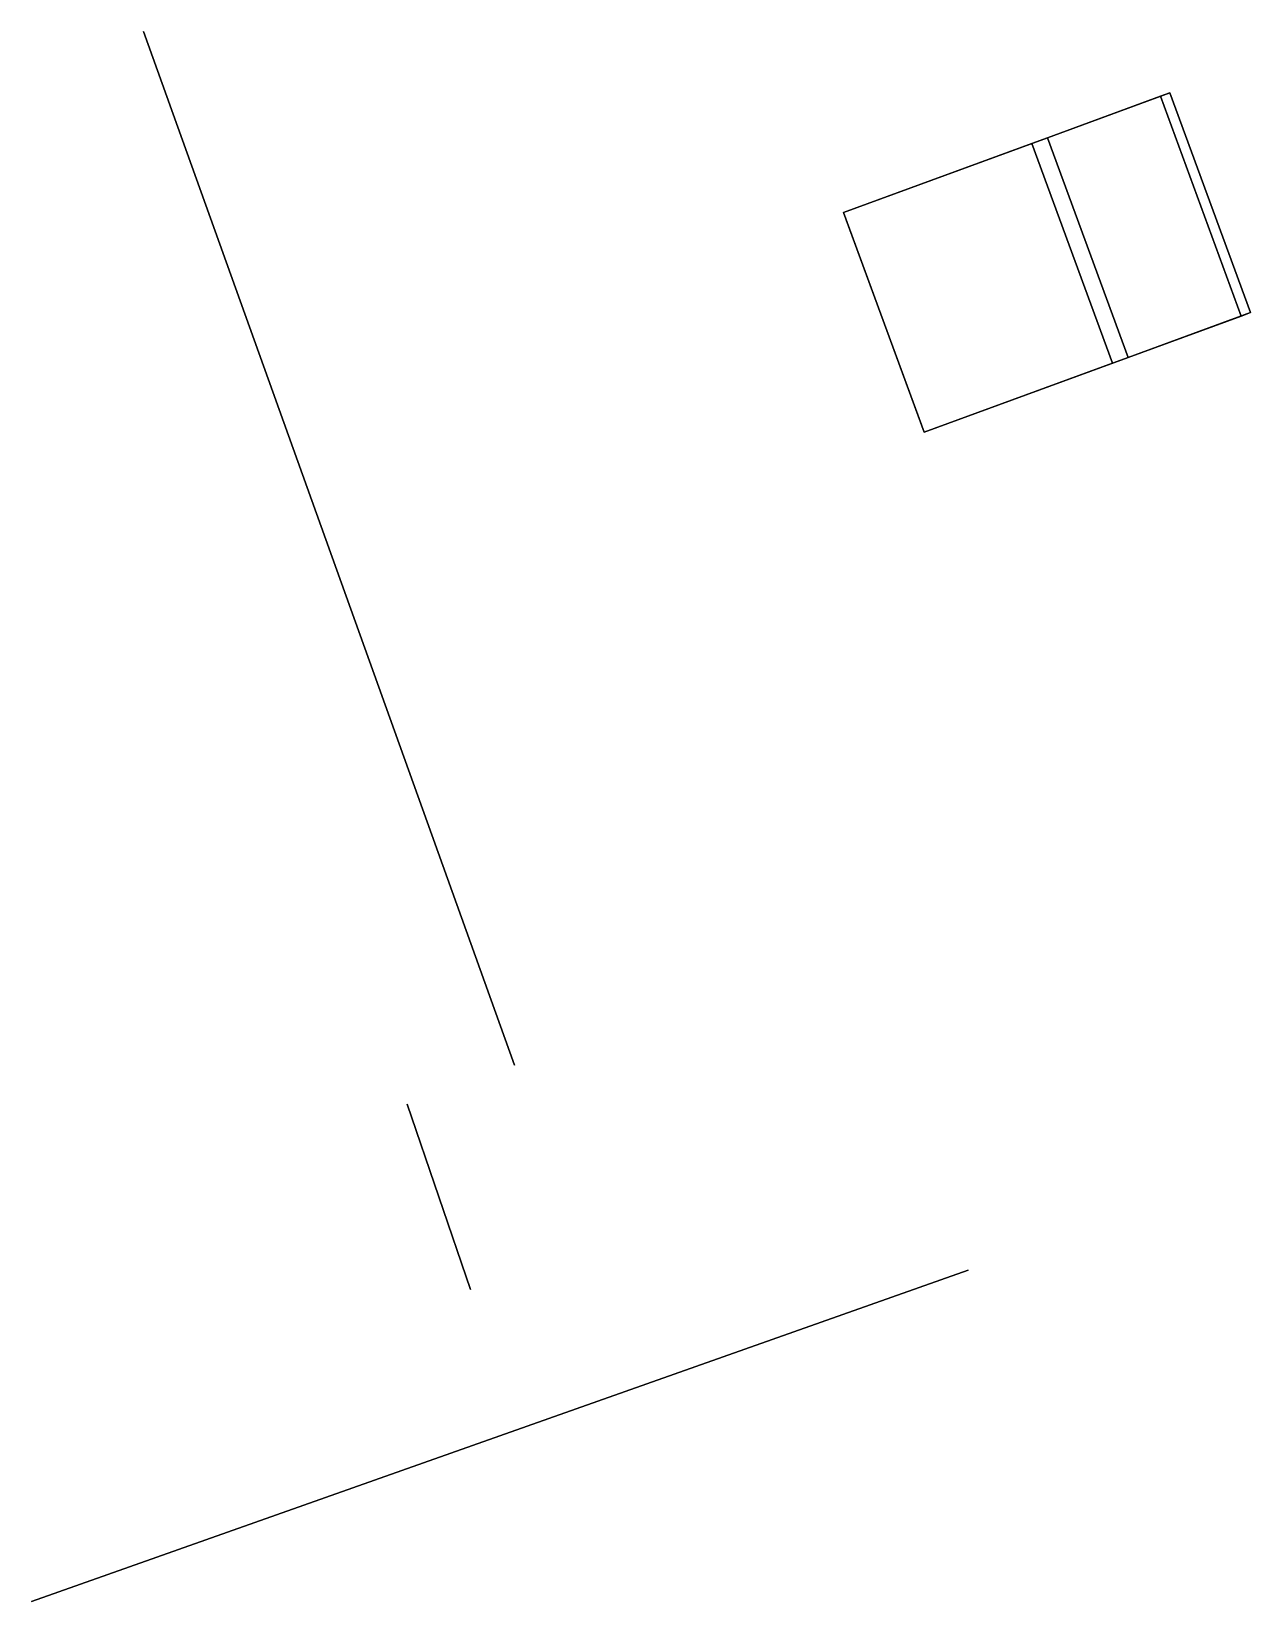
# Model space of a CAD drawing. Header units: metres. Extents: x 99985 to 959852, y 99998 to 1946256.
# Drawn here: x 959836.88 to 959852.49, y 1946207.5 to 1946227.62 of the extents above; entities that cross this region are included whole.
import ezdxf

# ---------------------------------------------------------------- set-up
doc = ezdxf.new("R2010")
doc.units = ezdxf.units.M

msp = doc.modelspace()

# ---------------------------------------------------------------- linework, layer by layer
at = {"layer": 'Building Shading', "color": 195}
for points in [[(959843.0625, 1946214.375, 76.6816), (959843.0625, 1946214.375, 54.6816), (959838.3125, 1946227.625, 54.6816), (959838.3125, 1946227.625, 76.6816)], [(959838.3125, 1946227.625, 76.6816), (959838.3125, 1946227.625, 54.6816), (959843.0625, 1946214.375, 54.6816), (959843.0625, 1946214.375, 76.6816)], [(959842.5, 1946211.5, 76.6816), (959842.5, 1946211.5, 54.6816), (959841.6875, 1946213.875, 54.6816), (959841.6875, 1946213.875, 76.6816)], [(959841.6875, 1946213.875, 76.6816), (959841.6875, 1946213.875, 54.6816), (959842.5, 1946211.5, 54.6816), (959842.5, 1946211.5, 76.6816)], [(959848.875, 1946211.75, 66.8811), (959848.875, 1946211.75, 54.8811), (959836.875, 1946207.5, 54.8811), (959836.875, 1946207.5, 66.8811)], [(959836.875, 1946207.5, 66.8811), (959836.875, 1946207.5, 54.8811), (959848.875, 1946211.75, 54.8811), (959848.875, 1946211.75, 66.8811)]]:
    msp.add_3dface(points, dxfattribs=at)
at = {"layer": 'CORE', "color": 43}
for points in [[(959851.458, 1946226.8377, 57.3645), (959851.458, 1946226.8377, 54.2562), (959849.8887, 1946226.2621, 54.2562), (959849.8887, 1946226.2621, 57.3645)], [(959852.491, 1946224.0211, 57.3645), (959852.491, 1946224.0211, 54.2562), (959851.458, 1946226.8377, 54.2562), (959851.458, 1946226.8377, 57.3645)], [(959849.8887, 1946226.2621, 57.3645), (959849.8887, 1946226.2621, 54.2562), (959850.9216, 1946223.4456, 54.2562), (959850.9216, 1946223.4456, 57.3645)], [(959850.9216, 1946223.4456, 57.3645), (959850.9216, 1946223.4456, 54.2562), (959852.491, 1946224.0211, 54.2562), (959852.491, 1946224.0211, 57.3645)]]:
    msp.add_3dface(points, dxfattribs=at)
at = {"layer": 'CORE', "color": 8}
for points in [[(959849.8887, 1946226.2621, 54.2562), (959851.3385, 1946226.7939, 54.2562), (959852.3715, 1946223.9773, 54.2562), (959850.9216, 1946223.4456, 54.2562)], [(959851.3385, 1946226.7939, 54.2562), (959851.458, 1946226.8377, 54.2562), (959852.491, 1946224.0211, 54.2562), (959852.3715, 1946223.9773, 54.2562)]]:
    msp.add_3dface(points, dxfattribs=at)
at = {"layer": 'CORE', "color": 15}
for points in [[(959849.8887, 1946226.2621, 57.3645), (959850.9216, 1946223.4456, 57.3645), (959852.3715, 1946223.9773, 57.3645), (959851.3385, 1946226.7939, 57.3645)], [(959851.3385, 1946226.7939, 57.3645), (959852.3715, 1946223.9773, 57.3645), (959852.491, 1946224.0211, 57.3645), (959851.458, 1946226.8377, 57.3645)]]:
    msp.add_3dface(points, dxfattribs=at)
at = {"layer": 'PERIM', "color": 43}
for points in [[(959849.8887, 1946226.2621, 57.3645), (959849.8887, 1946226.2621, 54.2562), (959847.2774, 1946225.3045, 54.2562), (959847.2774, 1946225.3045, 57.3645)], [(959850.9216, 1946223.4456, 57.3645), (959850.9216, 1946223.4456, 54.2562), (959849.8887, 1946226.2621, 54.2562), (959849.8887, 1946226.2621, 57.3645)], [(959847.2774, 1946225.3045, 57.3645), (959847.2774, 1946225.3045, 54.2562), (959848.3103, 1946222.4879, 54.2562), (959848.3103, 1946222.4879, 57.3645)], [(959848.3103, 1946222.4879, 57.3645), (959848.3103, 1946222.4879, 54.2562), (959850.9216, 1946223.4456, 54.2562), (959850.9216, 1946223.4456, 57.3645)]]:
    msp.add_3dface(points, dxfattribs=at)
at = {"layer": 'PERIM', "color": 8}
for points in [[(959847.2774, 1946225.3045, 54.2562), (959849.6898, 1946226.1892, 54.2562), (959850.7228, 1946223.3726, 54.2562), (959848.3103, 1946222.4879, 54.2562)], [(959849.6898, 1946226.1892, 54.2562), (959849.8887, 1946226.2621, 54.2562), (959850.9216, 1946223.4456, 54.2562), (959850.7228, 1946223.3726, 54.2562)]]:
    msp.add_3dface(points, dxfattribs=at)
at = {"layer": 'PERIM', "color": 15}
for points in [[(959847.2774, 1946225.3045, 57.3645), (959848.3103, 1946222.4879, 57.3645), (959850.7228, 1946223.3726, 57.3645), (959849.6898, 1946226.1892, 57.3645)], [(959849.6898, 1946226.1892, 57.3645), (959850.7228, 1946223.3726, 57.3645), (959850.9216, 1946223.4456, 57.3645), (959849.8887, 1946226.2621, 57.3645)]]:
    msp.add_3dface(points, dxfattribs=at)
at = {"layer": 'PERIM', "color": 143}
msp.add_3dface([(959847.3118, 1946225.2106, 56.4383), (959847.3118, 1946225.2106, 55.1062), (959848.2759, 1946222.5818, 55.1062), (959848.2759, 1946222.5818, 56.4383)], dxfattribs=at)

doc.saveas('drawing.dxf')
